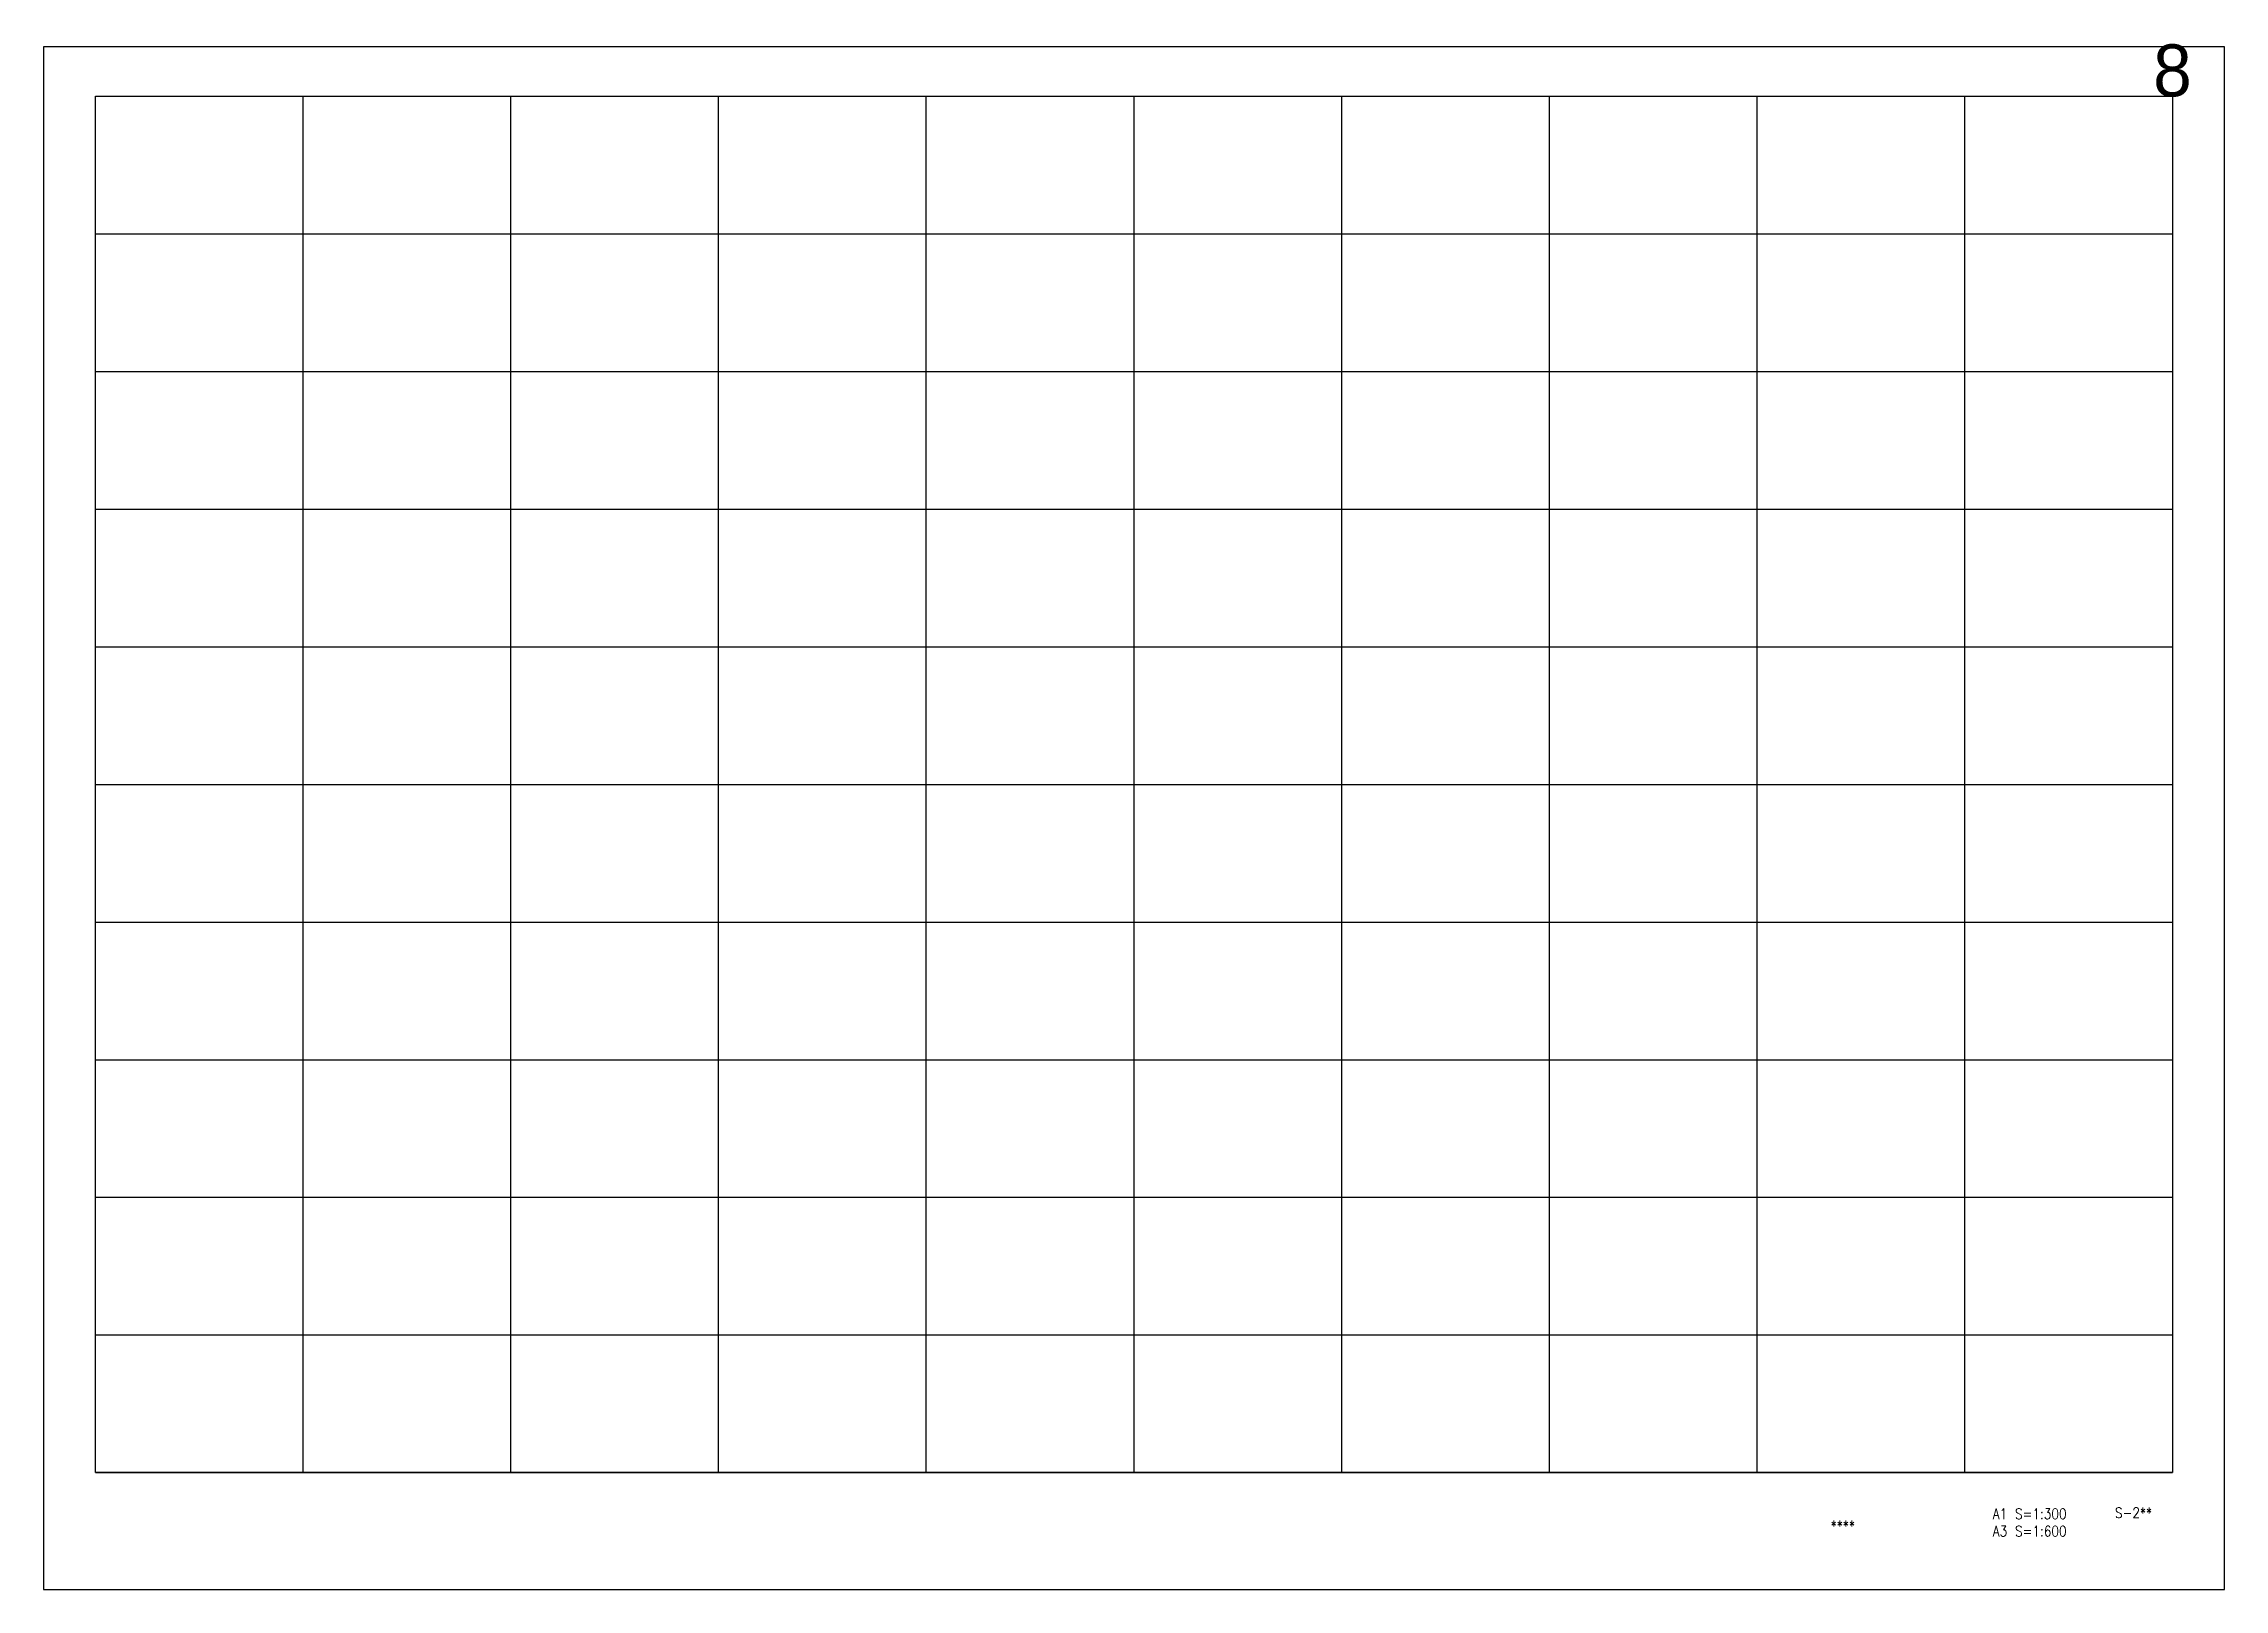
# Model space of a CAD drawing. Extents: x -129301 to 1296000, y -2685600 to 164981.
# Drawn here: x 0 to 336000, y -2141600 to -1903481 of the extents above; entities that cross this region are included whole.
import ezdxf
from ezdxf.enums import TextEntityAlignment as Align

# ---------------------------------------------------------------- set-up
doc = ezdxf.new("R2010")
doc.units = 0
doc.header["$MEASUREMENT"] = 0
doc.layers.add('99_レイアウト枠', color=251, linetype='CONTINUOUS', plot=False)
doc.layers.add('99_頁番号', color=6, linetype='CONTINUOUS')
doc.styles.add('DRACAD', font='txt', dxfattribs={"width": 0.85, "bigfont": 'extfont2'})
doc.styles.get("Standard").update_dxf_attribs({"font": 'Osaka.ttc'})

msp = doc.modelspace()

# ---------------------------------------------------------------- texts
at = {"layer": '99_レイアウト枠'}
msp.add_text('8', height=8000, dxfattribs=at).set_placement((327999.99985, -1911600), align=Align.CENTER)
at = {"layer": '99_頁番号', "char_height": 1600, "attachment_point": 5, "style": 'DRACAD'}
for s, insert in [('A1 S=1:300^JA3 S=1:600', (305999.99985, -2131297.27463)), ('{S-2**}', (321999.99985, -2129800)), ('{  ****  }', (275999.99985, -2131800))]:
    msp.add_mtext(s, dxfattribs=dict(at, insert=insert))

# ---------------------------------------------------------------- linework, layer by layer
at = {"layer": '99_レイアウト枠'}
for p, q in [((8000, -2123600), (8000, -1911600)), ((40000, -2123600), (40000, -1911600)), ((72000, -2123600), (72000, -1911600)), ((104000, -2123600), (104000, -1911600)), ((136000, -2123600), (136000, -1911600)), ((168000, -2123600), (168000, -1911600)), ((199999.99992, -2123600), (199999.99992, -1911600)), ((231999.99992, -2123600), (231999.99992, -1911600)), ((263999.99992, -2123600), (263999.99992, -1911600)), ((295999.99992, -2123600), (295999.99992, -1911600)), ((8000, -1932800), (327999.99985, -1932800)), ((8000, -1954000), (327999.99985, -1954000)), ((8000, -1975200), (327999.99985, -1975200)), ((8000, -1996400), (327999.99985, -1996400)), ((8000, -2017600), (327999.99985, -2017600)), ((8000, -2038800), (327999.99985, -2038800)), ((8000, -2060000), (327999.99985, -2060000)), ((8000, -2081200), (327999.99985, -2081200)), ((8000, -2102400), (327999.99985, -2102400)), ((8000, -2123600), (327999.99985, -2123600))]:
    msp.add_line(p, q, dxfattribs=at)
for points in [[(0, -2141600), (336000, -2141600), (336000, -1904000), (0, -1904000)], [(8000, -1911600), (327999.99985, -1911600), (327999.99985, -2123600), (8000, -2123600)]]:
    msp.add_lwpolyline(points, close=True, dxfattribs=at)

msp.set_redraw_order([(e.dxf.handle, doc.entitydb.next_handle()) for e in msp.query("TEXT MTEXT ATTDEF DIMENSION ARC_DIMENSION")])  # texts and dimensions are drawn at this point

doc.saveas('drawing.dxf')
